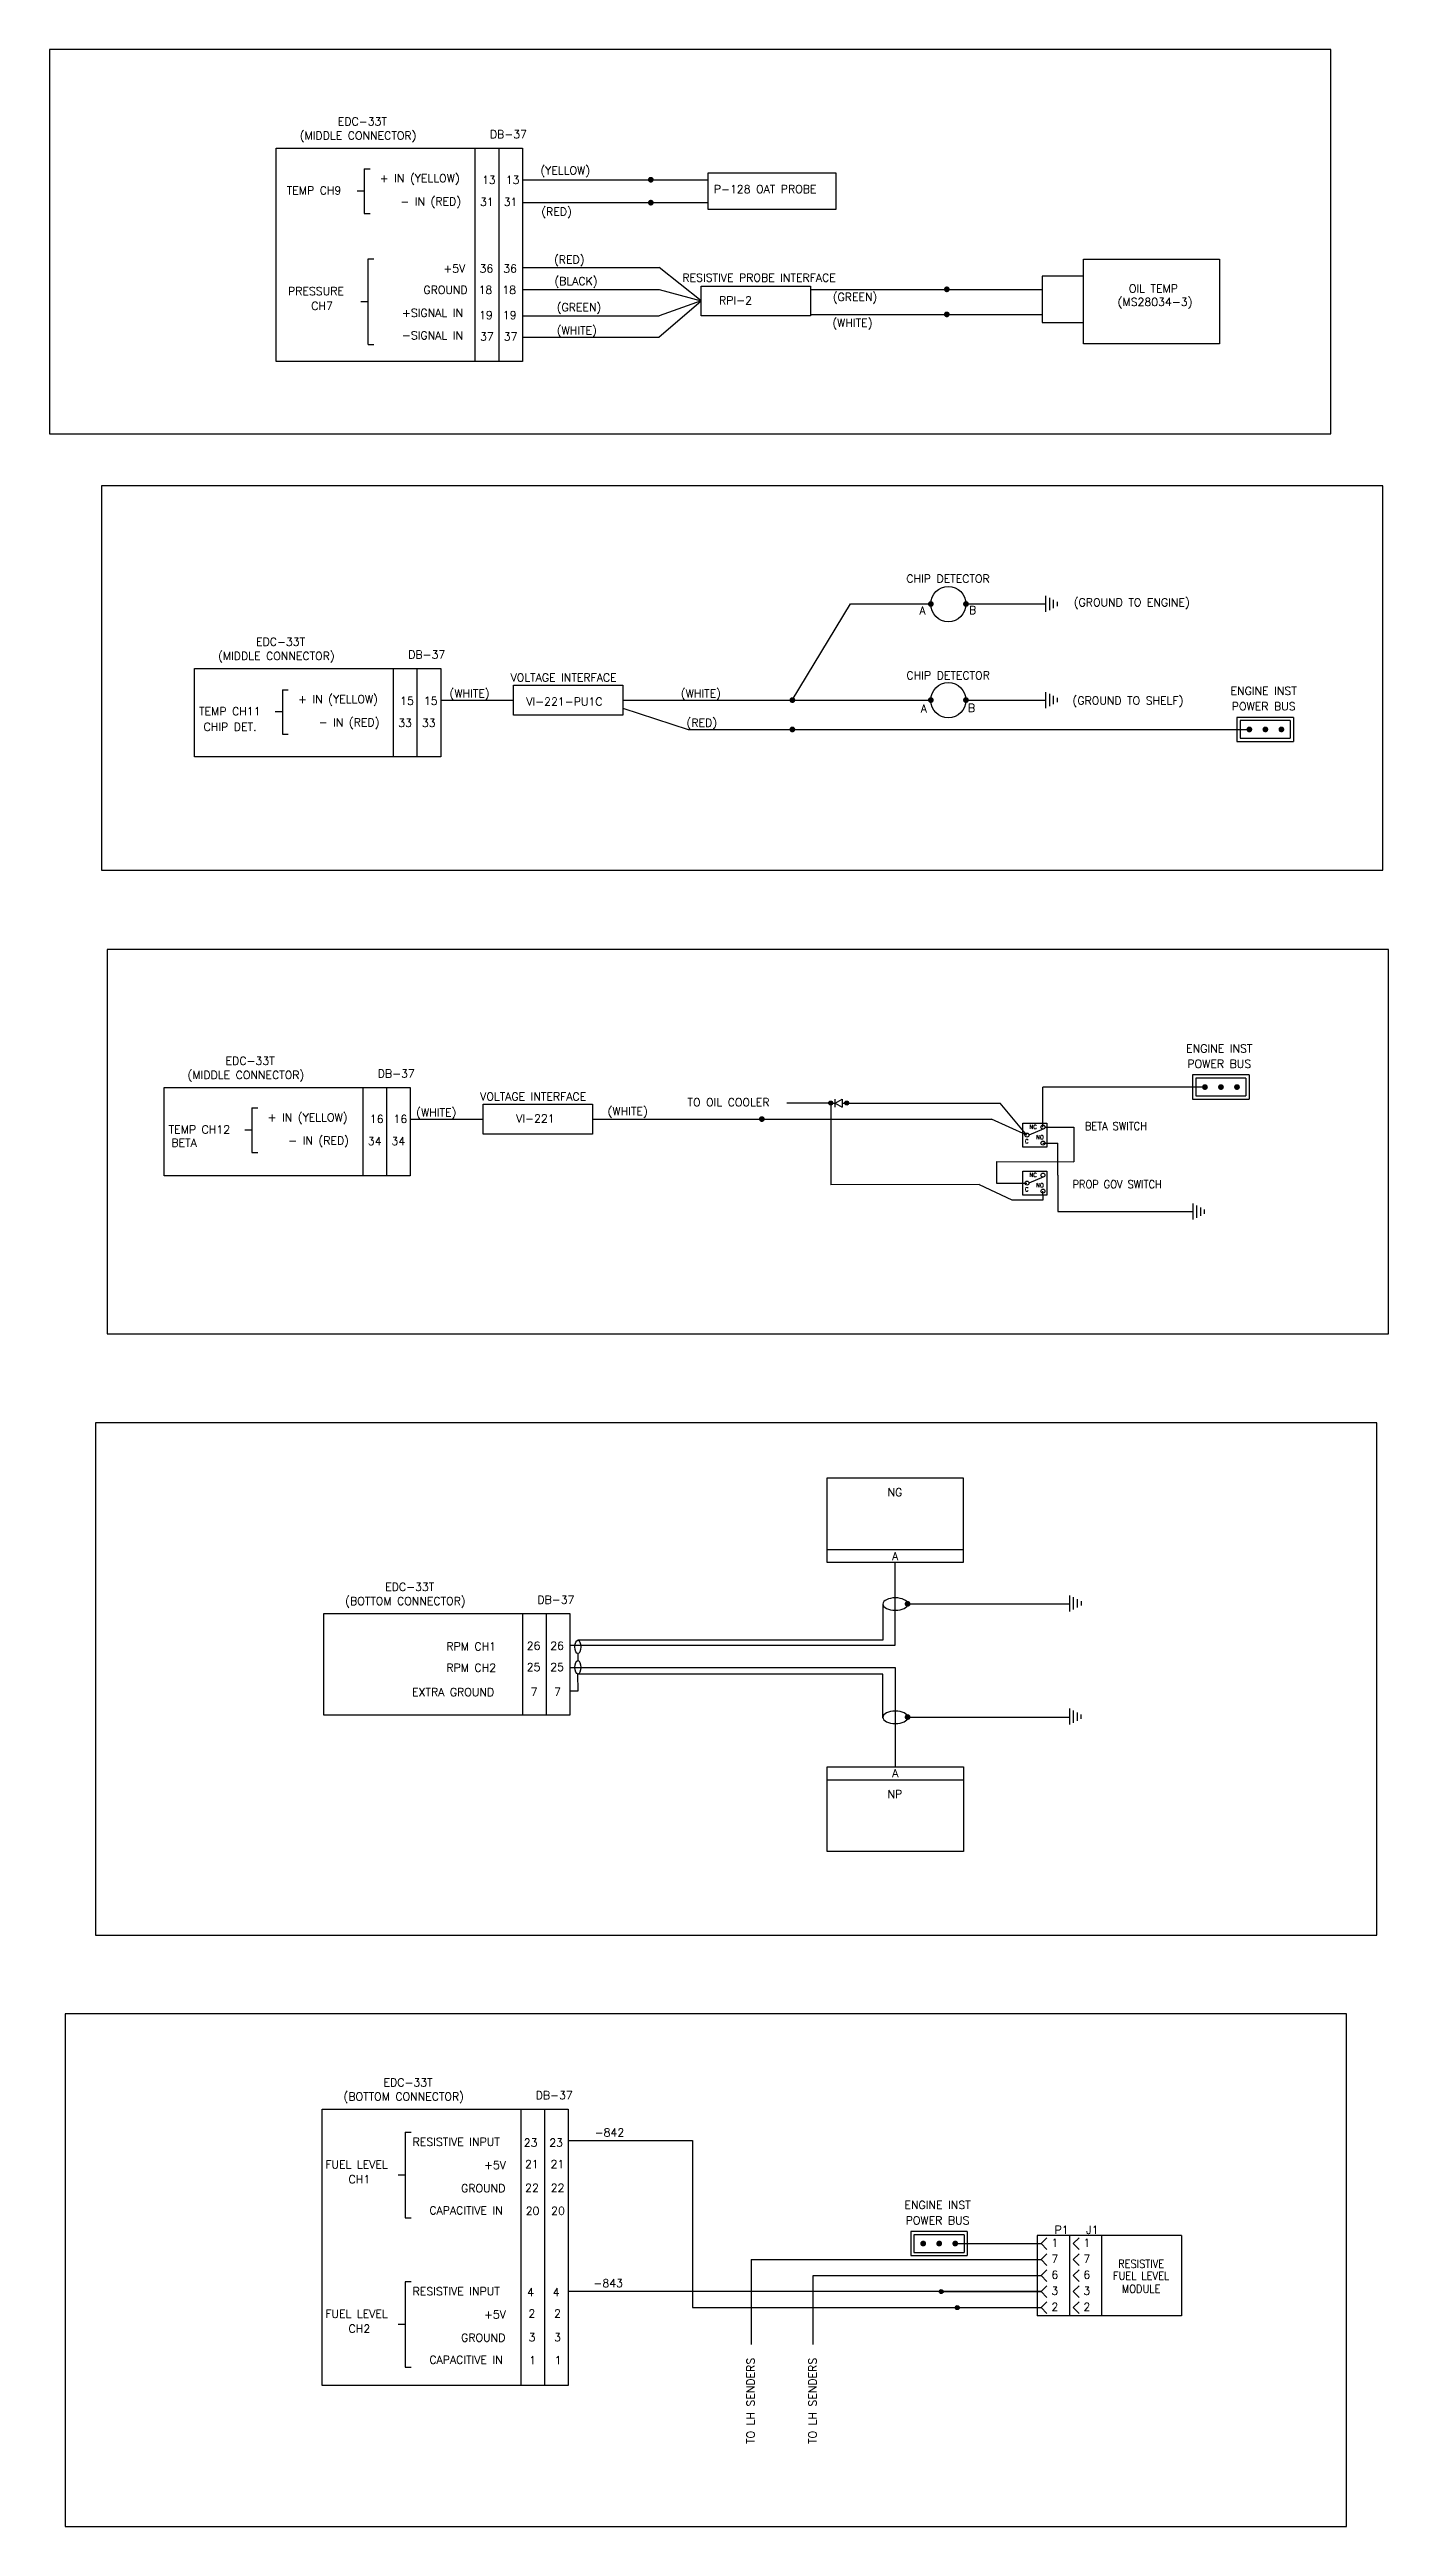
# Model space of a CAD drawing. Extents: x 0 to 32, y -112 to 21.
# Drawn here: x 4.55 to 25.45, y -112.35 to -73.69 of the extents above; entities that cross this region are included whole.
import ezdxf
from ezdxf.enums import TextEntityAlignment as Align

# ---------------------------------------------------------------- set-up
doc = ezdxf.new("R2010")
doc.units = 0
doc.header["$LTSCALE"] = 0.3
doc.header["$MEASUREMENT"] = 0
for name, color, linetype in [('1', 1, 'CONTINUOUS'), ('N', 2, 'CONTINUOUS'), ('NOTES', 2, 'CONTINUOUS'), ('TB', 1, 'CONTINUOUS'), ('W', 11, 'CONTINUOUS'), ('WIRE', 11, 'CONTINUOUS')]:
    doc.layers.add(name, color=color, linetype=linetype)
doc.styles.add('130', font='ROMANS', dxfattribs={"height": 0.125})

msp = doc.modelspace()

# ---------------------------------------------------------------- texts
at = {"layer": 'N', "style": '130'}
for s, p in [('(MIDDLE CONNECTOR)', (9.37, -75.091)), ('EDC-33T', (9.437, -74.87)), ('DB-37 ', (11.76, -75.07)), ('+ IN (YELLOW)', (10.333, -75.757)), ('13', (11.411, -75.782)), ('13', (11.781, -75.782)), ('- IN (RED)', (10.505, -76.119)), ('31', (11.38, -76.127)), ('31', (11.75, -76.127)), ('+5V', (10.872, -77.166)), ('36', (11.373, -77.166)), ('36', (11.743, -77.166)), (' GROUND', (10.693, -77.499)), ('18', (11.359, -77.498)), ('18', (11.729, -77.498)), ('(MS28034-3)', (21.809, -77.688)), ('OIL TEMP', (21.784, -77.478)), ('+SIGNAL IN', (10.532, -77.858)), ('-SIGNAL IN', (10.532, -78.209)), ('19', (11.366, -77.892)), ('19', (11.736, -77.892)), ('37', (11.381, -78.227)), ('37', (11.751, -78.227)), ('CHIP DETECTOR', (18.578, -82.006)), ('(GROUND TO ENGINE)', (21.446, -82.376)), ('(MIDDLE CONNECTOR)', (8.095, -83.213)), ('EDC-33T', (8.161, -82.992)), ('DB-37 ', (10.485, -83.192)), ('CHIP DETECTOR', (18.58, -83.516)), ('+ IN (YELLOW)', (9.057, -83.887)), ('15', (10.135, -83.913)), ('15', (10.505, -83.913)), ('(GROUND TO SHELF)', (21.387, -83.91)), ('CHIP DET.', (7.372, -84.319)), ('- IN (RED)', (9.23, -84.249)), ('33', (10.104, -84.258)), ('33', (10.474, -84.258)), ('(MIDDLE CONNECTOR)', (7.62, -89.753)), ('EDC-33T', (7.686, -89.532)), ('DB-37 ', (10.009, -89.732)), ('+ IN (YELLOW)', (8.582, -90.415)), ('16', (9.66, -90.44)), ('16', (10.03, -90.44)), ('BETA', (6.655, -90.811)), ('- IN (RED)', (8.755, -90.777)), ('34', (9.629, -90.785)), ('34', (9.999, -90.785)), ('NG', (17.749, -96.266)), ('EDC-33T', (10.177, -97.743)), ('(BOTTOM CONNECTOR)', (10.11, -97.964)), ('DB-37 ', (12.5, -97.944)), ('RPM CH1', (11.136, -98.673)), ('26', (12.11, -98.662)), ('26', (12.477, -98.662)), ('RPM CH2', (11.136, -99.005)), ('25', (12.11, -98.994)), ('25', (12.477, -98.994)), ('EXTRA GROUND', (10.854, -99.386)), ('7', (12.117, -99.379)), ('7', (12.484, -99.379)), ('NP', (17.75, -100.978)), ('EDC-33T', (10.151, -105.478)), ('(BOTTOM CONNECTOR)', (10.084, -105.698)), ('DB-37 ', (12.474, -105.678)), ('RESISTIVE INPUT', (10.902, -106.406)), ('23', (12.063, -106.418)), ('23', (12.462, -106.418)), ('+5V', (11.507, -106.768)), ('21', (12.083, -106.753)), ('21', (12.482, -106.753)), ('GROUND', (11.324, -107.13)), ('22', (12.085, -107.123)), ('22', (12.484, -107.123)), ('CAPACITIVE IN', (11.056, -107.475)), ('20', (12.093, -107.482)), ('20', (12.491, -107.482)), ('RESISTIVE INPUT', (10.902, -108.738)), ('4', (12.063, -108.75)), ('4', (12.462, -108.75)), ('+5V', (11.507, -109.1)), ('2', (12.083, -109.085)), ('2', (12.482, -109.085)), ('GROUND', (11.324, -109.462)), ('3', (12.085, -109.456)), ('3', (12.484, -109.456)), ('CAPACITIVE IN', (11.056, -109.807)), ('1', (12.093, -109.815)), ('1', (12.491, -109.815))]:
    msp.add_text(s, height=0.125, dxfattribs=at).set_placement(p, align=Align.CENTER)
for s, p in [('(YELLOW)', (12.215, -75.635)), ('TEMP CH9', (8.257, -75.946)), ('(RED)', (12.23, -76.278)), ('P-128 OAT PROBE', (14.923, -75.926)), ('(RED)', (12.428, -77.026)), ('(BLACK)', (12.434, -77.362)), ('RESISTIVE PROBE INTERFACE', (14.432, -77.309)), ('PRESSURE', (8.277, -77.519)), ('CH7', (8.64, -77.749)), ('(GREEN)', (12.471, -77.77)), ('RPI-2', (15.005, -77.663)), ('(GREEN)', (16.779, -77.61)), ('(WHITE)', (12.471, -78.131)), ('(WHITE)', (16.772, -78.015)), ('A', (18.132, -82.503)), ('B', (18.908, -82.496)), ('VOLTAGE INTERFACE', (11.751, -83.55)), ('(WHITE)', (10.798, -83.797)), ('VI-221-PU1C', (11.996, -83.925)), ('(WHITE)', (14.408, -83.797)), ('TEMP CH11', (6.889, -84.076)), ('(RED)', (14.497, -84.255)), ('A', (18.152, -84.031)), ('B', (18.889, -84.025)), ('VOLTAGE INTERFACE', (11.276, -90.09)), ('TO OIL COOLER', (14.512, -90.179)), ('(WHITE)', (10.278, -90.337)), ('VI-221', (11.838, -90.433)), ('(WHITE)', (13.265, -90.32)), ('TEMP CH12', (6.414, -90.604)), ('FUEL LEVEL', (8.859, -106.758)), ('CH1', (9.222, -106.989)), ('FUEL LEVEL', (8.859, -109.09)), ('CH2', (9.222, -109.321))]:
    msp.add_text(s, height=0.125, dxfattribs=at).set_placement(p)
for s, p in [('ENGINE INST', (23.505, -83.695)), ('POWER BUS', (23.505, -83.936)), ('ENGINE INST', (22.812, -89.277)), ('POWER BUS', (22.812, -89.517)), ('A', (17.755, -100.59)), ('-842', (13.294, -106.196)), ('ENGINE INST', (18.415, -107.328)), ('POWER BUS', (18.415, -107.569)), ('-843', (13.274, -108.548))]:
    msp.add_text(s, height=0.125, dxfattribs=at).set_placement(p, align=Align.MIDDLE)
at = {"layer": 'N', "style": '130', "width": 0.9}
for s, p in [('BETA SWITCH', (21.199, -90.551)), ('PROP GOV SWITCH', (21.218, -91.459))]:
    msp.add_text(s, height=0.125, dxfattribs=at).set_placement(p, align=Align.CENTER)
at = {"layer": 'N', "style": '130'}
for p in [(15.56, -110.386), (16.527, -110.386)]:
    msp.add_text('TO LH SENDERS', height=0.125, rotation=90, dxfattribs=at).set_placement(p, align=Align.CENTER)
at = {"layer": 'NOTES', "color": 6, "style": '130'}
for s, p in [('C', (19.78, -90.757)), ('NC', (19.849, -90.533)), ('NO', (19.955, -90.694)), ('NC', (19.849, -91.283)), ('C', (19.78, -91.507)), ('NO', (19.955, -91.444))]:
    msp.add_text(s, height=0.0625, dxfattribs=at).set_placement(p)
at = {"layer": 'NOTES', "style": '130'}
msp.add_text('A', height=0.125, dxfattribs=at).set_placement((17.754, -97.201), align=Align.MIDDLE)
for s, p in [('1', (20.246, -107.98)), ('1', (20.746, -107.98)), ('7', (20.246, -108.23)), ('7', (20.746, -108.23)), ('3', (20.246, -108.73)), ('6', (20.246, -108.48)), ('3', (20.746, -108.73)), ('6', (20.746, -108.48)), ('2', (20.246, -108.981)), ('2', (20.746, -108.981))]:
    msp.add_text(s, height=0.125, dxfattribs=at).set_placement(p, align=Align.CENTER)
for s, p in [('P1', (20.241, -107.779)), ('J1', (20.735, -107.779))]:
    msp.add_text(s, height=0.125, dxfattribs=at).set_placement(p)
at = {"layer": 'NOTES', "style": '130', "width": 0.9}
for s, p in [('RESISTIVE', (21.592, -108.309)), ('FUEL LEVEL', (21.592, -108.496)), ('MODULE', (21.592, -108.7))]:
    msp.add_text(s, height=0.125, rotation=360, dxfattribs=at).set_placement(p, align=Align.CENTER)

# ---------------------------------------------------------------- blocks, each defined once
blk = doc.blocks.new('GR')
at = {"layer": '1'}
for p, q in [((-0.125, 0), (0.125, 0)), ((-0.095, 0.06), (0.095, 0.06)), ((-0.065, 0.12), (0.065, 0.12)), ((-0.035, 0.18), (0.035, 0.18))]:
    blk.add_line(p, q, dxfattribs=at)

# ---------------------------------------------------------------- hatches: boundary and pattern name
at = {"layer": '1'}
h = msp.add_hatch(color=6, dxfattribs=at)
h.dxf.hatch_style = 1
h.paths.add_polyline_path([(16.779, -90.129, -1), (16.717, -90.129, -1)])
h = msp.add_hatch(color=6, dxfattribs=at)
h.dxf.hatch_style = 1
h.paths.add_polyline_path([(17.029, -90.129, -1), (16.967, -90.129, -1)])
h = msp.add_hatch(color=6, dxfattribs=at)
h.dxf.hatch_style = 1
h.paths.add_polyline_path([(18.503, -108.68, -1), (18.441, -108.68, -1)])
h = msp.add_hatch(color=6, dxfattribs=at)
h.dxf.hatch_style = 1
h.paths.add_polyline_path([(18.753, -108.931, -1), (18.691, -108.931, -1)])

# ---------------------------------------------------------------- linework, layer by layer
for p, q in [((23.087, -84.11), (23.087, -84.485)), ((23.969, -84.11), (23.087, -84.11)), ((23.137, -84.16), (23.137, -84.435)), ((23.919, -84.16), (23.137, -84.16)), ((23.919, -84.16), (23.919, -84.435)), ((23.969, -84.11), (23.969, -84.485)), ((23.087, -84.485), (23.969, -84.485)), ((23.137, -84.435), (23.919, -84.435)), ((22.394, -89.691), (22.394, -90.066)), ((23.276, -89.691), (22.394, -89.691)), ((23.276, -89.691), (23.276, -90.066)), ((22.394, -90.066), (23.276, -90.066)), ((22.444, -89.741), (22.444, -90.016)), ((23.226, -89.741), (22.444, -89.741)), ((22.444, -90.016), (23.226, -90.016)), ((23.226, -89.741), (23.226, -90.016)), ((17.996, -107.743), (17.996, -108.118)), ((18.878, -107.743), (17.996, -107.743)), ((18.046, -107.793), (18.046, -108.068)), ((18.828, -107.793), (18.046, -107.793)), ((18.828, -107.793), (18.828, -108.068)), ((18.878, -107.743), (18.878, -108.118)), ((20.472, -107.805), (19.972, -107.805)), ((19.972, -107.805), (19.972, -109.056)), ((22.222, -107.805), (20.472, -107.805)), ((20.472, -107.805), (20.472, -109.056)), ((20.972, -107.805), (20.972, -109.056)), ((22.222, -107.805), (22.222, -109.056)), ((17.996, -108.118), (18.878, -108.118)), ((18.046, -108.068), (18.828, -108.068)), ((22.222, -109.056), (19.972, -109.056))]:
    msp.add_line(p, q, dxfattribs=at)
at = {"layer": '1', "color": 6}
for p, q in [((16.819, -90.129), (16.927, -90.066)), ((16.819, -90.191), (16.819, -90.066)), ((16.927, -90.066), (16.927, -90.191)), ((16.748, -90.129), (16.819, -90.129)), ((16.819, -90.129), (16.927, -90.191)), ((16.927, -90.129), (16.998, -90.129)), ((20.072, -90.532), (19.842, -90.629)), ((20.072, -91.282), (19.842, -91.379))]:
    msp.add_line(p, q, dxfattribs=at)
at = {"layer": '1', "color": 1}
for p, q in [((18.817, -97.101), (16.691, -97.101)), ((16.693, -100.69), (18.818, -100.69))]:
    msp.add_line(p, q, dxfattribs=at)
at = {"layer": '1', "const_width": 0.045}
for points in [[(13.917, -75.717, 1), (13.962, -75.717, 1)], [(13.917, -76.075, 1), (13.962, -76.075, 1)], [(18.537, -77.428, 1), (18.582, -77.428, 1)], [(18.537, -77.819, 1), (18.582, -77.819, 1)], [(18.288, -82.339, 1), (18.333, -82.339, 1)], [(18.836, -82.339, 1), (18.881, -82.339, 1)], [(16.126, -83.839, 1), (16.171, -83.839, 1)], [(18.288, -83.839, 1), (18.333, -83.839, 1)], [(18.836, -83.839, 1), (18.881, -83.839, 1)], [(16.126, -84.297, 1), (16.171, -84.297, 1)], [(23.259, -84.297, 1), (23.304, -84.297, 1)], [(23.509, -84.297, 1), (23.554, -84.297, 1)], [(23.759, -84.297, 1), (23.804, -84.297, 1)], [(22.566, -89.879, 1), (22.611, -89.879, 1)], [(22.816, -89.879, 1), (22.861, -89.879, 1)], [(23.066, -89.879, 1), (23.111, -89.879, 1)], [(15.65, -90.379, 1), (15.695, -90.379, 1)], [(17.925, -97.946, 1), (17.97, -97.946, 1)], [(17.925, -99.713, 1), (17.97, -99.713, 1)], [(18.168, -107.93, 1), (18.213, -107.93, 1)], [(18.418, -107.93, 1), (18.463, -107.93, 1)], [(18.668, -107.93, 1), (18.713, -107.93, 1)]]:
    msp.add_lwpolyline(points, format="xyb", close=True, dxfattribs=at)
at = {"layer": '1', "color": 6}
for points in [[(19.748, -90.441), (20.123, -90.441), (20.123, -90.816), (19.748, -90.816)], [(19.748, -91.191), (20.123, -91.191), (20.123, -91.566), (19.748, -91.566)]]:
    msp.add_lwpolyline(points, close=True, dxfattribs=at)
at = {"layer": '1'}
for points in [[(20.123, -108.021), (20.032, -107.93), (20.123, -107.839)], [(20.623, -108.021), (20.532, -107.93), (20.623, -107.839)], [(20.123, -108.271), (20.032, -108.18), (20.123, -108.089)], [(20.623, -108.271), (20.532, -108.18), (20.623, -108.089)], [(20.123, -108.521), (20.032, -108.43), (20.123, -108.339)], [(20.123, -108.771), (20.032, -108.68), (20.123, -108.589)], [(20.623, -108.521), (20.532, -108.43), (20.623, -108.339)], [(20.623, -108.771), (20.532, -108.68), (20.623, -108.589)], [(20.123, -109.022), (20.033, -108.931), (20.123, -108.84)], [(20.623, -109.022), (20.533, -108.931), (20.623, -108.84)]]:
    msp.add_lwpolyline(points, dxfattribs=at)
at = {"layer": '1', "color": 6}
for centre in [(16.748, -90.129), (16.998, -90.129), (19.81, -90.629), (20.06, -90.504), (20.06, -90.754), (20.06, -91.254), (19.81, -91.379), (20.06, -91.504), (18.472, -108.68), (18.722, -108.931)]:
    msp.add_circle(centre, 0.0312, dxfattribs=at)
at = {"layer": 'NOTES'}
for p, q in [((4.555, -73.685), (4.555, -79.685)), ((24.555, -73.685), (4.555, -73.685)), ((24.555, -79.685), (24.555, -73.685)), ((9.464, -75.547), (9.557, -75.547)), ((9.464, -75.547), (9.464, -76.243)), ((9.464, -75.895), (9.355, -75.895)), ((9.464, -76.243), (9.557, -76.243)), ((9.524, -76.955), (9.524, -78.289)), ((9.525, -76.954), (9.617, -76.954)), ((9.524, -77.622), (9.414, -77.622)), ((9.526, -78.29), (9.618, -78.29)), ((4.555, -79.685), (24.555, -79.685)), ((5.366, -80.495), (5.366, -86.495)), ((25.366, -80.495), (5.366, -80.495)), ((25.366, -86.495), (25.366, -80.495)), ((8.189, -83.677), (8.189, -84.373)), ((8.189, -83.677), (8.281, -83.677)), ((8.189, -84.025), (8.079, -84.025)), ((8.189, -84.373), (8.281, -84.373)), ((5.366, -86.495), (25.366, -86.495)), ((5.453, -87.732), (5.453, -93.732)), ((25.453, -87.732), (5.453, -87.732)), ((25.453, -93.732), (25.453, -87.732)), ((7.713, -90.205), (7.713, -90.901)), ((7.713, -90.205), (7.806, -90.205)), ((7.713, -90.553), (7.604, -90.553)), ((7.713, -90.901), (7.806, -90.901)), ((5.453, -93.732), (25.453, -93.732)), ((5.273, -95.118), (5.273, -103.118)), ((25.273, -95.118), (5.273, -95.118)), ((25.273, -103.118), (25.273, -95.118)), ((5.273, -103.118), (25.273, -103.118)), ((4.797, -104.346), (4.797, -112.346)), ((24.797, -104.346), (4.797, -104.346)), ((24.797, -112.346), (24.797, -104.346)), ((10.106, -106.193), (10.198, -106.193)), ((10.106, -106.194), (10.106, -107.528)), ((10.106, -106.861), (9.997, -106.861)), ((10.108, -107.53), (10.201, -107.53)), ((10.106, -108.526), (10.106, -109.861)), ((10.107, -108.525), (10.199, -108.525)), ((10.106, -109.193), (9.997, -109.193)), ((10.106, -109.862), (10.198, -109.862)), ((4.797, -112.346), (24.797, -112.346))]:
    msp.add_line(p, q, dxfattribs=at)
at = {"layer": 'TB'}
for p, q in [((11.195, -75.224), (11.195, -78.554)), ((11.565, -75.224), (11.565, -78.554)), ((9.92, -83.346), (9.92, -84.727)), ((10.29, -83.346), (10.29, -84.727)), ((9.445, -89.886), (9.445, -91.267)), ((9.815, -89.886), (9.815, -91.267)), ((11.935, -98.098), (11.935, -99.683)), ((12.305, -98.098), (12.305, -99.683)), ((11.909, -105.832), (11.909, -110.144)), ((12.279, -105.832), (12.279, -110.144))]:
    msp.add_line(p, q, dxfattribs=at)
for points in [[(8.094, -75.224), (11.935, -75.224), (11.935, -78.554), (8.094, -78.554)], [(14.835, -75.607), (16.826, -75.607), (16.826, -76.182), (14.835, -76.182)], [(20.692, -76.955), (22.817, -76.955), (22.817, -78.278), (20.692, -78.278)], [(14.724, -77.377), (16.43, -77.377), (16.43, -77.843), (14.724, -77.843)], [(6.819, -83.346), (10.66, -83.346), (10.66, -84.727), (6.819, -84.727)], [(11.797, -83.606), (13.502, -83.606), (13.502, -84.072), (11.797, -84.072)], [(6.344, -89.886), (10.185, -89.886), (10.185, -91.267), (6.344, -91.267)], [(11.321, -90.146), (13.027, -90.146), (13.027, -90.612), (11.321, -90.612)], [(16.691, -95.978), (18.817, -95.978), (18.817, -97.301), (16.691, -97.301)], [(8.835, -98.098), (12.676, -98.098), (12.676, -99.683), (8.835, -99.683)], [(16.693, -100.49), (18.818, -100.49), (18.818, -101.813), (16.693, -101.813)], [(8.809, -105.832), (12.65, -105.832), (12.65, -110.144), (8.809, -110.144)]]:
    msp.add_lwpolyline(points, close=True, dxfattribs=at)
for centre in [(18.583, -82.341), (18.583, -83.841)]:
    msp.add_circle(centre, 0.275, dxfattribs=at)
at = {"layer": 'TB', "color": 6, "extrusion": (0, 0, -1)}
for centre in [(17.755, -97.949), (17.755, -99.717)]:
    msp.add_ellipse(centre, major_axis=(0.193, 0), ratio=0.502872, start_param=-3.141592653589793, end_param=3.141592653589793, dxfattribs=at)
at = {"layer": 'TB', "color": 6}
for centre in [(12.801, -98.618), (12.801, -98.937)]:
    msp.add_ellipse(centre, major_axis=(0, -0.105), ratio=0.444808, start_param=-3.141592653589793, end_param=3.141592653589793, dxfattribs=at)
at = {"layer": 'W'}
for p, q in [((11.935, -75.717), (14.835, -75.717)), ((11.935, -76.075), (14.835, -76.075)), ((11.935, -77.088), (14.071, -77.088)), ((14.724, -77.61), (14.071, -77.088)), ((11.935, -77.433), (14.071, -77.433)), ((14.063, -78.172), (14.724, -77.61)), ((14.724, -77.61), (14.068, -77.839)), ((14.071, -77.433), (14.724, -77.61)), ((16.43, -77.428), (18.196, -77.428)), ((18.196, -77.428), (20.049, -77.428)), ((11.935, -77.84), (14.068, -77.839)), ((16.43, -77.819), (20.049, -77.819)), ((11.935, -78.172), (14.063, -78.172)), ((17.057, -82.339), (18.311, -82.339)), ((18.859, -82.339), (20.1, -82.339)), ((10.66, -83.839), (11.797, -83.839)), ((13.502, -83.839), (18.311, -83.839)), ((18.859, -83.839), (20.1, -83.839)), ((13.502, -83.963), (14.521, -84.297)), ((14.521, -84.297), (18.311, -84.297)), ((18.311, -84.297), (23.281, -84.297)), ((20.06, -90.504), (20.06, -89.879)), ((22.588, -89.879), (20.06, -89.879)), ((10.185, -90.379), (11.321, -90.379)), ((13.027, -90.379), (15.673, -90.379)), ((15.673, -90.379), (19.255, -90.379)), ((16.748, -90.129), (16.06, -90.129)), ((16.748, -90.129), (16.751, -91.406)), ((17.003, -90.129), (19.391, -90.129)), ((19.81, -90.629), (19.255, -90.379)), ((19.81, -90.629), (19.391, -90.129)), ((20.06, -90.379), (20.06, -90.379)), ((20.06, -90.754), (20.292, -90.755)), ((20.092, -90.504), (20.544, -90.504)), ((20.292, -91.254), (20.292, -90.755)), ((20.544, -90.504), (20.544, -91.044)), ((19.333, -91.042), (20.544, -91.044)), ((19.333, -91.042), (19.333, -91.377)), ((19.062, -91.398), (16.751, -91.406)), ((19.062, -91.398), (19.575, -91.639)), ((19.333, -91.377), (19.81, -91.379)), ((20.062, -91.639), (20.06, -91.504)), ((20.292, -91.254), (20.292, -91.824)), ((19.575, -91.639), (20.062, -91.639)), ((20.292, -91.824), (22.397, -91.824)), ((17.754, -98.59), (17.754, -97.301)), ((12.676, -98.59), (17.754, -98.59)), ((12.676, -98.937), (17.755, -98.937)), ((17.755, -98.937), (17.755, -100.49)), ((12.65, -106.324), (14.59, -106.324)), ((14.59, -106.324), (14.59, -108.931)), ((15.505, -108.18), (20.032, -108.18)), ((15.505, -108.18), (15.505, -109.505)), ((18.691, -107.93), (20.032, -107.93)), ((16.472, -108.43), (20.032, -108.43)), ((16.472, -109.505), (16.472, -108.43)), ((20.033, -108.68), (12.65, -108.681)), ((14.59, -108.931), (20.033, -108.931)), ((18.472, -108.68), (20.033, -108.68))]:
    msp.add_line(p, q, dxfattribs=at)
at = {"layer": 'W', "color": 1}
for p, q in [((20.692, -77.22), (20.049, -77.22)), ((20.049, -77.22), (20.049, -77.944)), ((20.049, -77.944), (20.692, -77.944))]:
    msp.add_line(p, q, dxfattribs=at)
at = {"layer": 'W', "color": 11}
for p, q in [((12.801, -98.723), (12.801, -98.831)), ((12.676, -99.301), (12.805, -99.301)), ((12.805, -99.301), (12.802, -99.042))]:
    msp.add_line(p, q, dxfattribs=at)
at = {"layer": 'WIRE'}
for p, q in [((16.148, -83.839), (17.057, -82.339)), ((17.948, -97.946), (20.472, -97.946)), ((17.948, -99.713), (20.47, -99.713))]:
    msp.add_line(p, q, dxfattribs=at)
at = {"layer": 'WIRE', "color": 6}
for p, q in [((17.563, -97.958), (17.563, -98.512)), ((17.563, -98.512), (12.798, -98.512)), ((17.563, -99.042), (12.802, -99.042)), ((17.563, -99.726), (17.563, -99.042))]:
    msp.add_line(p, q, dxfattribs=at)

# ---------------------------------------------------------------- block references
at = {"layer": 'W', "rotation": 270}
for p in [(20.1, -82.339), (20.1, -83.839), (22.397, -91.824), (20.474, -97.938), (20.472, -99.706)]:
    msp.add_blockref('GR', p, dxfattribs=at)

msp.set_redraw_order([(e.dxf.handle, doc.entitydb.next_handle()) for e in msp.query("TEXT MTEXT ATTDEF DIMENSION ARC_DIMENSION")])  # texts and dimensions are drawn at this point

doc.saveas('drawing.dxf')
